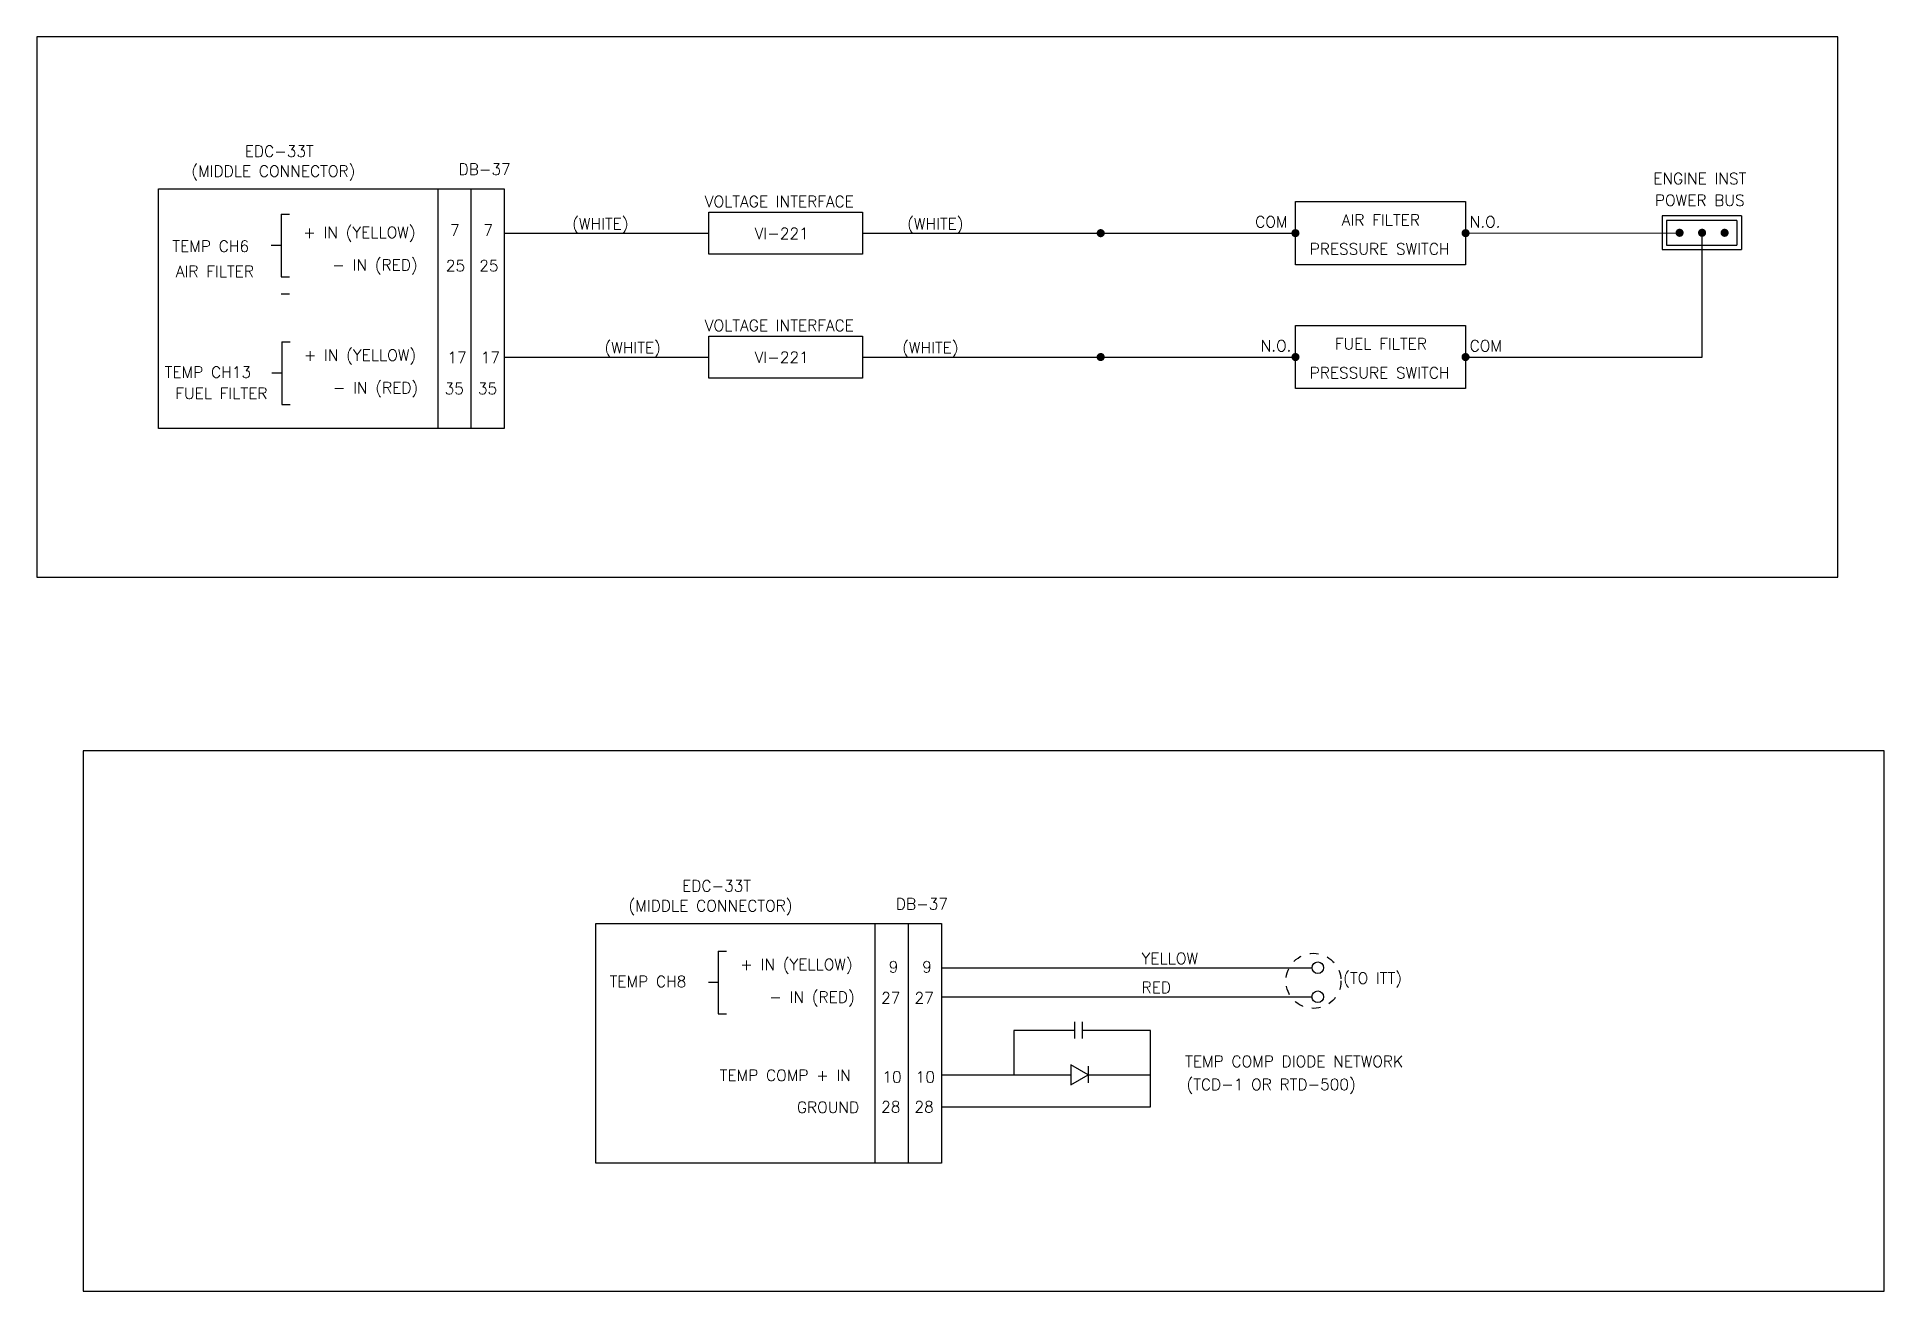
# Model space of a CAD drawing. Extents: x 0 to 32, y -112 to 21.
# Drawn here: x 2.39 to 22.91, y -72.19 to -58.26 of the extents above; entities that cross this region are included whole.
import ezdxf
from ezdxf.enums import TextEntityAlignment as Align

# ---------------------------------------------------------------- set-up
doc = ezdxf.new("R2010")
doc.units = 0
doc.header["$LTSCALE"] = 0.3
doc.header["$MEASUREMENT"] = 0
doc.linetypes.add('HIDDEN', pattern=[0.375, 0.25, -0.125])
for name, color, linetype in [('1', 1, 'CONTINUOUS'), ('N', 2, 'CONTINUOUS'), ('NOTES', 2, 'CONTINUOUS'), ('TB', 1, 'CONTINUOUS'), ('W', 11, 'CONTINUOUS')]:
    doc.layers.add(name, color=color, linetype=linetype)
doc.styles.add('130', font='ROMANS', dxfattribs={"height": 0.125})

msp = doc.modelspace()

# ---------------------------------------------------------------- texts
at = {"layer": 'N', "style": '130'}
for s, p in [('EDC-33T', (5.085, -59.597)), ('(MIDDLE CONNECTOR)', (5.019, -59.818)), ('DB-37 ', (7.409, -59.797)), ('AIR FILTER', (17.319, -60.36)), ('+ IN (YELLOW)', (5.975, -60.498)), ('7', (7.035, -60.474)), ('7', (7.405, -60.474)), ('- IN (RED)', (6.148, -60.86)), ('PRESSURE SWITCH', (17.305, -60.682)), ('AIR FILTER', (4.37, -60.931)), ('25', (7.042, -60.868)), ('25', (7.413, -60.868)), ('+ IN (YELLOW)', (5.981, -61.862)), ('FUEL FILTER', (17.319, -61.736)), ('17', (7.059, -61.888)), ('17', (7.429, -61.888)), ('PRESSURE SWITCH', (17.305, -62.058)), ('- IN (RED)', (6.154, -62.224)), ('35', (7.028, -62.233)), ('35', (7.398, -62.233)), ('FUEL FILTER', (4.442, -62.286)), ('EDC-33T', (9.942, -67.757)), ('(MIDDLE CONNECTOR)', (9.875, -67.977)), ('DB-37 ', (12.265, -67.957)), ('+ IN (YELLOW)', (10.829, -68.63)), ('9', (11.907, -68.656)), ('9', (12.278, -68.656)), ('- IN (RED)', (11.002, -68.992)), ('27', (11.876, -69.001)), ('27', (12.247, -69.001)), ('TEMP COMP + IN', (10.705, -69.861)), ('TEMP COMP DIODE NETWORK       ', (16.656, -69.706)), ('10', (11.89, -69.879)), ('10', (12.26, -69.879)), ('GROUND', (11.179, -70.216)), ('28', (11.876, -70.211)), ('28', (12.246, -70.211))]:
    msp.add_text(s, height=0.125, dxfattribs=at).set_placement(p, align=Align.CENTER)
for s, p in [('ENGINE INST', (20.861, -59.838)), ('POWER BUS', (20.861, -60.079))]:
    msp.add_text(s, height=0.125, dxfattribs=at).set_placement(p, align=Align.MIDDLE)
for s, p in [('VOLTAGE INTERFACE', (9.811, -60.155)), ('(WHITE)', (8.338, -60.402)), ('(WHITE)', (12.058, -60.402)), ('COM', (15.923, -60.381)), ('N.O.', (18.305, -60.381)), ('VI-221', (10.365, -60.51)), ('TEMP CH6', (3.898, -60.652)), ('VOLTAGE INTERFACE', (9.811, -61.531)), ('(WHITE)', (8.696, -61.778)), ('(WHITE)', (12.003, -61.778)), ('N.O.', (15.984, -61.757)), ('COM', (18.305, -61.757)), ('TEMP CH13', (3.813, -62.051)), ('VI-221', (10.365, -61.886)), ('YELLOW', (14.662, -68.562)), ('TEMP CH8', (8.754, -68.819)), ('(TO ITT)', (16.9, -68.781)), ('RED', (14.662, -68.884))]:
    msp.add_text(s, height=0.125, dxfattribs=at).set_placement(p)
at = {"layer": 'N', "insert": (15.16, -69.837), "char_height": 0.125, "attachment_point": 1, "style": '130'}
msp.add_mtext_dynamic_manual_height_columns('(TCD-1 OR RTD-500)', width=2.6169, gutter_width=0.6, heights=[0], dxfattribs=at)

# ---------------------------------------------------------------- linework, layer by layer
at = {"layer": '1'}
for p, q in [((20.442, -60.252), (20.442, -60.627)), ((21.324, -60.252), (20.442, -60.252)), ((20.492, -60.302), (20.492, -60.577)), ((21.274, -60.302), (20.492, -60.302)), ((21.274, -60.302), (21.274, -60.577)), ((21.324, -60.252), (21.324, -60.627)), ((20.442, -60.627), (21.324, -60.627)), ((20.492, -60.577), (21.274, -60.577))]:
    msp.add_line(p, q, dxfattribs=at)
at = {"layer": '1', "const_width": 0.045}
for points in [[(14.185, -60.444, 1), (14.23, -60.444, 1)], [(16.348, -60.444, 1), (16.393, -60.444, 1)], [(18.237, -60.444, 1), (18.282, -60.444, 1)], [(20.614, -60.44, 1), (20.659, -60.44, 1)], [(20.864, -60.44, 1), (20.909, -60.44, 1)], [(21.114, -60.44, 1), (21.159, -60.44, 1)], [(14.185, -61.82, 1), (14.23, -61.82, 1)], [(16.348, -61.82, 1), (16.393, -61.82, 1)], [(18.237, -61.82, 1), (18.282, -61.82, 1)]]:
    msp.add_lwpolyline(points, format="xyb", close=True, dxfattribs=at)
at = {"layer": '1', "color": 6}
for centre in [(16.619, -68.603), (16.618, -68.926)]:
    msp.add_circle(centre, 0.0645, dxfattribs=at)
at = {"layer": 'NOTES'}
for p, q in [((2.394, -58.265), (2.394, -64.265)), ((22.394, -58.265), (2.394, -58.265)), ((22.394, -64.265), (22.394, -58.265)), ((5.105, -60.233), (5.105, -60.928)), ((5.105, -60.233), (5.197, -60.233)), ((5.105, -60.581), (4.995, -60.581)), ((5.105, -60.928), (5.197, -60.928)), ((5.105, -61.117), (5.197, -61.117)), ((5.113, -61.652), (5.113, -62.348)), ((5.113, -61.652), (5.205, -61.652)), ((5.113, -62), (5.003, -62)), ((5.113, -62.348), (5.205, -62.348)), ((2.394, -64.265), (22.394, -64.265)), ((2.907, -66.194), (2.907, -72.194)), ((22.907, -66.194), (2.907, -66.194)), ((22.907, -72.194), (22.907, -66.194)), ((9.961, -68.42), (9.961, -69.116)), ((9.961, -68.42), (10.053, -68.42)), ((9.961, -68.768), (9.852, -68.768)), ((9.961, -69.116), (10.053, -69.116)), ((2.907, -72.194), (22.907, -72.194))]:
    msp.add_line(p, q, dxfattribs=at)
at = {"layer": 'TB'}
for p, q in [((6.844, -59.951), (6.844, -62.614)), ((7.214, -59.951), (7.214, -62.614)), ((11.7, -68.111), (11.7, -70.774)), ((12.07, -68.111), (12.07, -70.774))]:
    msp.add_line(p, q, dxfattribs=at)
for points in [[(3.743, -59.951), (7.584, -59.951), (7.584, -62.614), (3.743, -62.614)], [(16.37, -60.094), (18.26, -60.094), (18.26, -60.794), (16.37, -60.794)], [(9.856, -60.211), (11.562, -60.211), (11.562, -60.677), (9.856, -60.677)], [(16.37, -61.47), (18.26, -61.47), (18.26, -62.17), (16.37, -62.17)], [(9.856, -61.587), (11.562, -61.587), (11.562, -62.053), (9.856, -62.053)], [(8.599, -68.111), (12.44, -68.111), (12.44, -70.774), (8.599, -70.774)]]:
    msp.add_lwpolyline(points, close=True, dxfattribs=at)
at = {"layer": 'W'}
for p, q in [((7.584, -60.444), (9.856, -60.444)), ((11.562, -60.444), (16.37, -60.444)), ((18.26, -60.444), (20.637, -60.44)), ((20.887, -61.822), (20.887, -60.44)), ((7.584, -61.82), (9.856, -61.82)), ((11.562, -61.82), (14.208, -61.82)), ((14.23, -61.82), (16.37, -61.82)), ((18.26, -61.82), (20.887, -61.822)), ((12.44, -68.603), (16.552, -68.603)), ((12.44, -68.926), (16.552, -68.926)), ((13.916, -69.301), (13.243, -69.301)), ((13.243, -69.301), (13.243, -69.793)), ((13.916, -69.205), (13.916, -69.388)), ((14.001, -69.205), (14.001, -69.388)), ((14.759, -69.301), (14.001, -69.301)), ((14.759, -69.794), (14.759, -69.301)), ((14.067, -69.698), (14.067, -69.881)), ((12.44, -69.793), (13.876, -69.793)), ((14.067, -69.794), (14.759, -69.794)), ((14.759, -70.15), (14.759, -69.794)), ((12.44, -70.15), (14.759, -70.15))]:
    msp.add_line(p, q, dxfattribs=at)
at = {"layer": 'W', "flags": 128}
msp.add_lwpolyline([(14.067, -69.794), (13.876, -69.683), (13.876, -69.903)], close=True, dxfattribs=at)
at = {"layer": 'W', "linetype": 'HIDDEN'}
msp.add_circle((16.57, -68.749), 0.306, dxfattribs=at)

msp.set_redraw_order([(e.dxf.handle, doc.entitydb.next_handle()) for e in msp.query("TEXT MTEXT ATTDEF DIMENSION ARC_DIMENSION")])  # texts and dimensions are drawn at this point

doc.saveas('drawing.dxf')
